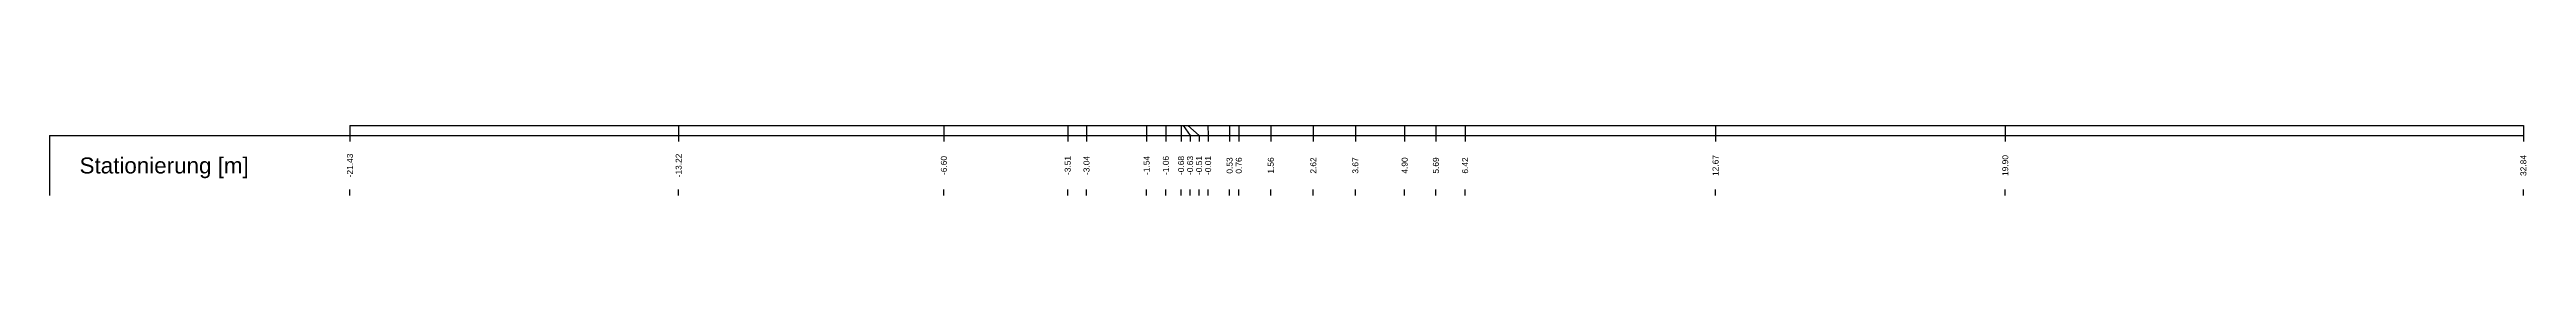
# Model space of a CAD drawing. Header units: millimetres. Extents: x -8 to 79, y -83 to 317.
# Drawn here: x -7.5 to 54.3, y 166.2 to 168 of the extents above; entities that cross this region are included whole.
import ezdxf
from ezdxf.enums import TextEntityAlignment as Align

# ---------------------------------------------------------------- set-up
doc = ezdxf.new("R2010")
doc.units = ezdxf.units.MM
doc.styles.get("Standard").update_dxf_attribs({"font": 'arial.ttf'})

msp = doc.modelspace()

# ---------------------------------------------------------------- texts
msp.add_text('Stationierung [m]', height=0.4).set_placement((-6.75, 167), align=Align.MIDDLE_LEFT)
for s, p in [('-21.43', (0, 167)), ('-13.22', (8.206, 167)), ('-6.60', (14.828, 167)), ('-3.51', (17.919, 167)), ('-3.04', (18.389, 167)), ('-1.54', (19.89, 167)), ('-1.06', (20.37, 167)), ('-0.68', (20.75, 167)), ('-0.63', (20.975, 167)), ('-0.51', (21.2, 167)), ('-0.01', (21.425, 167)), ('0.53', (21.961, 167)), ('0.76', (22.191, 167)), ('1.56', (22.991, 167)), ('2.62', (24.051, 167)), ('3.67', (25.101, 167)), ('4.90', (26.332, 167)), ('5.69', (27.112, 167)), ('6.42', (27.842, 167)), ('12.67', (34.094, 167)), ('19.90', (41.326, 167)), ('32.84', (54.262, 167))]:
    msp.add_text(s, height=0.15, rotation=90).set_placement(p, align=Align.MIDDLE)

# ---------------------------------------------------------------- linework, layer by layer
at = {"layer": 'band'}
for p, q in [((0, 167.75), (0, 167.6)), ((8.206, 167.75), (8.206, 167.6)), ((14.828, 167.75), (14.828, 167.6)), ((17.919, 167.75), (17.919, 167.6)), ((18.389, 167.75), (18.389, 167.6)), ((19.89, 167.75), (19.89, 167.6)), ((20.37, 167.75), (20.37, 167.6)), ((20.75, 167.75), (20.75, 167.6)), ((20.975, 167.75), (20.975, 167.6)), ((21.2, 167.75), (21.2, 167.6)), ((21.425, 167.75), (21.425, 167.6)), ((21.961, 167.75), (21.961, 167.6)), ((22.191, 167.75), (22.191, 167.6)), ((22.991, 167.75), (22.991, 167.6)), ((24.051, 167.75), (24.051, 167.6)), ((25.101, 167.75), (25.101, 167.6)), ((26.332, 167.75), (26.332, 167.6)), ((27.112, 167.75), (27.112, 167.6)), ((27.842, 167.75), (27.842, 167.6)), ((34.094, 167.75), (34.094, 167.6)), ((41.326, 167.75), (41.326, 167.6)), ((54.262, 167.75), (54.262, 167.6)), ((0, 166.25), (0, 166.4)), ((8.206, 166.25), (8.206, 166.4)), ((14.828, 166.25), (14.828, 166.4)), ((17.919, 166.25), (17.919, 166.4)), ((18.389, 166.25), (18.389, 166.4)), ((19.89, 166.25), (19.89, 166.4)), ((20.37, 166.25), (20.37, 166.4)), ((20.75, 166.25), (20.75, 166.4)), ((20.975, 166.25), (20.975, 166.4)), ((21.2, 166.25), (21.2, 166.4)), ((21.425, 166.25), (21.425, 166.4)), ((21.961, 166.25), (21.961, 166.4)), ((22.191, 166.25), (22.191, 166.4)), ((22.991, 166.25), (22.991, 166.4)), ((24.051, 166.25), (24.051, 166.4)), ((25.101, 166.25), (25.101, 166.4)), ((26.332, 166.25), (26.332, 166.4)), ((27.112, 166.25), (27.112, 166.4)), ((27.842, 166.25), (27.842, 166.4)), ((34.094, 166.25), (34.094, 166.4)), ((41.326, 166.25), (41.326, 166.4)), ((54.262, 166.25), (54.262, 166.4))]:
    msp.add_line(p, q, dxfattribs=at)
at = {"layer": 'frame'}
for p, q in [((-7.5, 167.75), (54.262, 167.75)), ((-7.5, 167.75), (-7.5, 166.25)), ((0, 168), (54.262, 168))]:
    msp.add_line(p, q, dxfattribs=at)
at = {"layer": 'marker', "color": 253}
for p, q in [((0, 168), (0, 167.75)), ((8.206, 168), (8.206, 167.75)), ((14.828, 168), (14.828, 167.75)), ((17.919, 168), (17.919, 167.75)), ((18.389, 168), (18.389, 167.75)), ((19.89, 168), (19.89, 167.75)), ((20.37, 168), (20.37, 167.75)), ((20.75, 168), (20.75, 167.75)), ((20.8, 168), (20.975, 167.75)), ((20.92, 168), (21.2, 167.75)), ((21.42, 168), (21.425, 167.75)), ((21.961, 168), (21.961, 167.75)), ((22.191, 168), (22.191, 167.75)), ((22.991, 168), (22.991, 167.75)), ((24.051, 168), (24.051, 167.75)), ((25.101, 168), (25.101, 167.75)), ((26.332, 168), (26.332, 167.75)), ((27.112, 168), (27.112, 167.75)), ((27.842, 168), (27.842, 167.75)), ((34.094, 168), (34.094, 167.75)), ((41.326, 168), (41.326, 167.75)), ((54.262, 168), (54.262, 167.75))]:
    msp.add_line(p, q, dxfattribs=at)

msp.set_redraw_order([(e.dxf.handle, doc.entitydb.next_handle()) for e in msp.query("TEXT MTEXT ATTDEF DIMENSION ARC_DIMENSION")])  # texts and dimensions are drawn at this point

doc.saveas('drawing.dxf')
